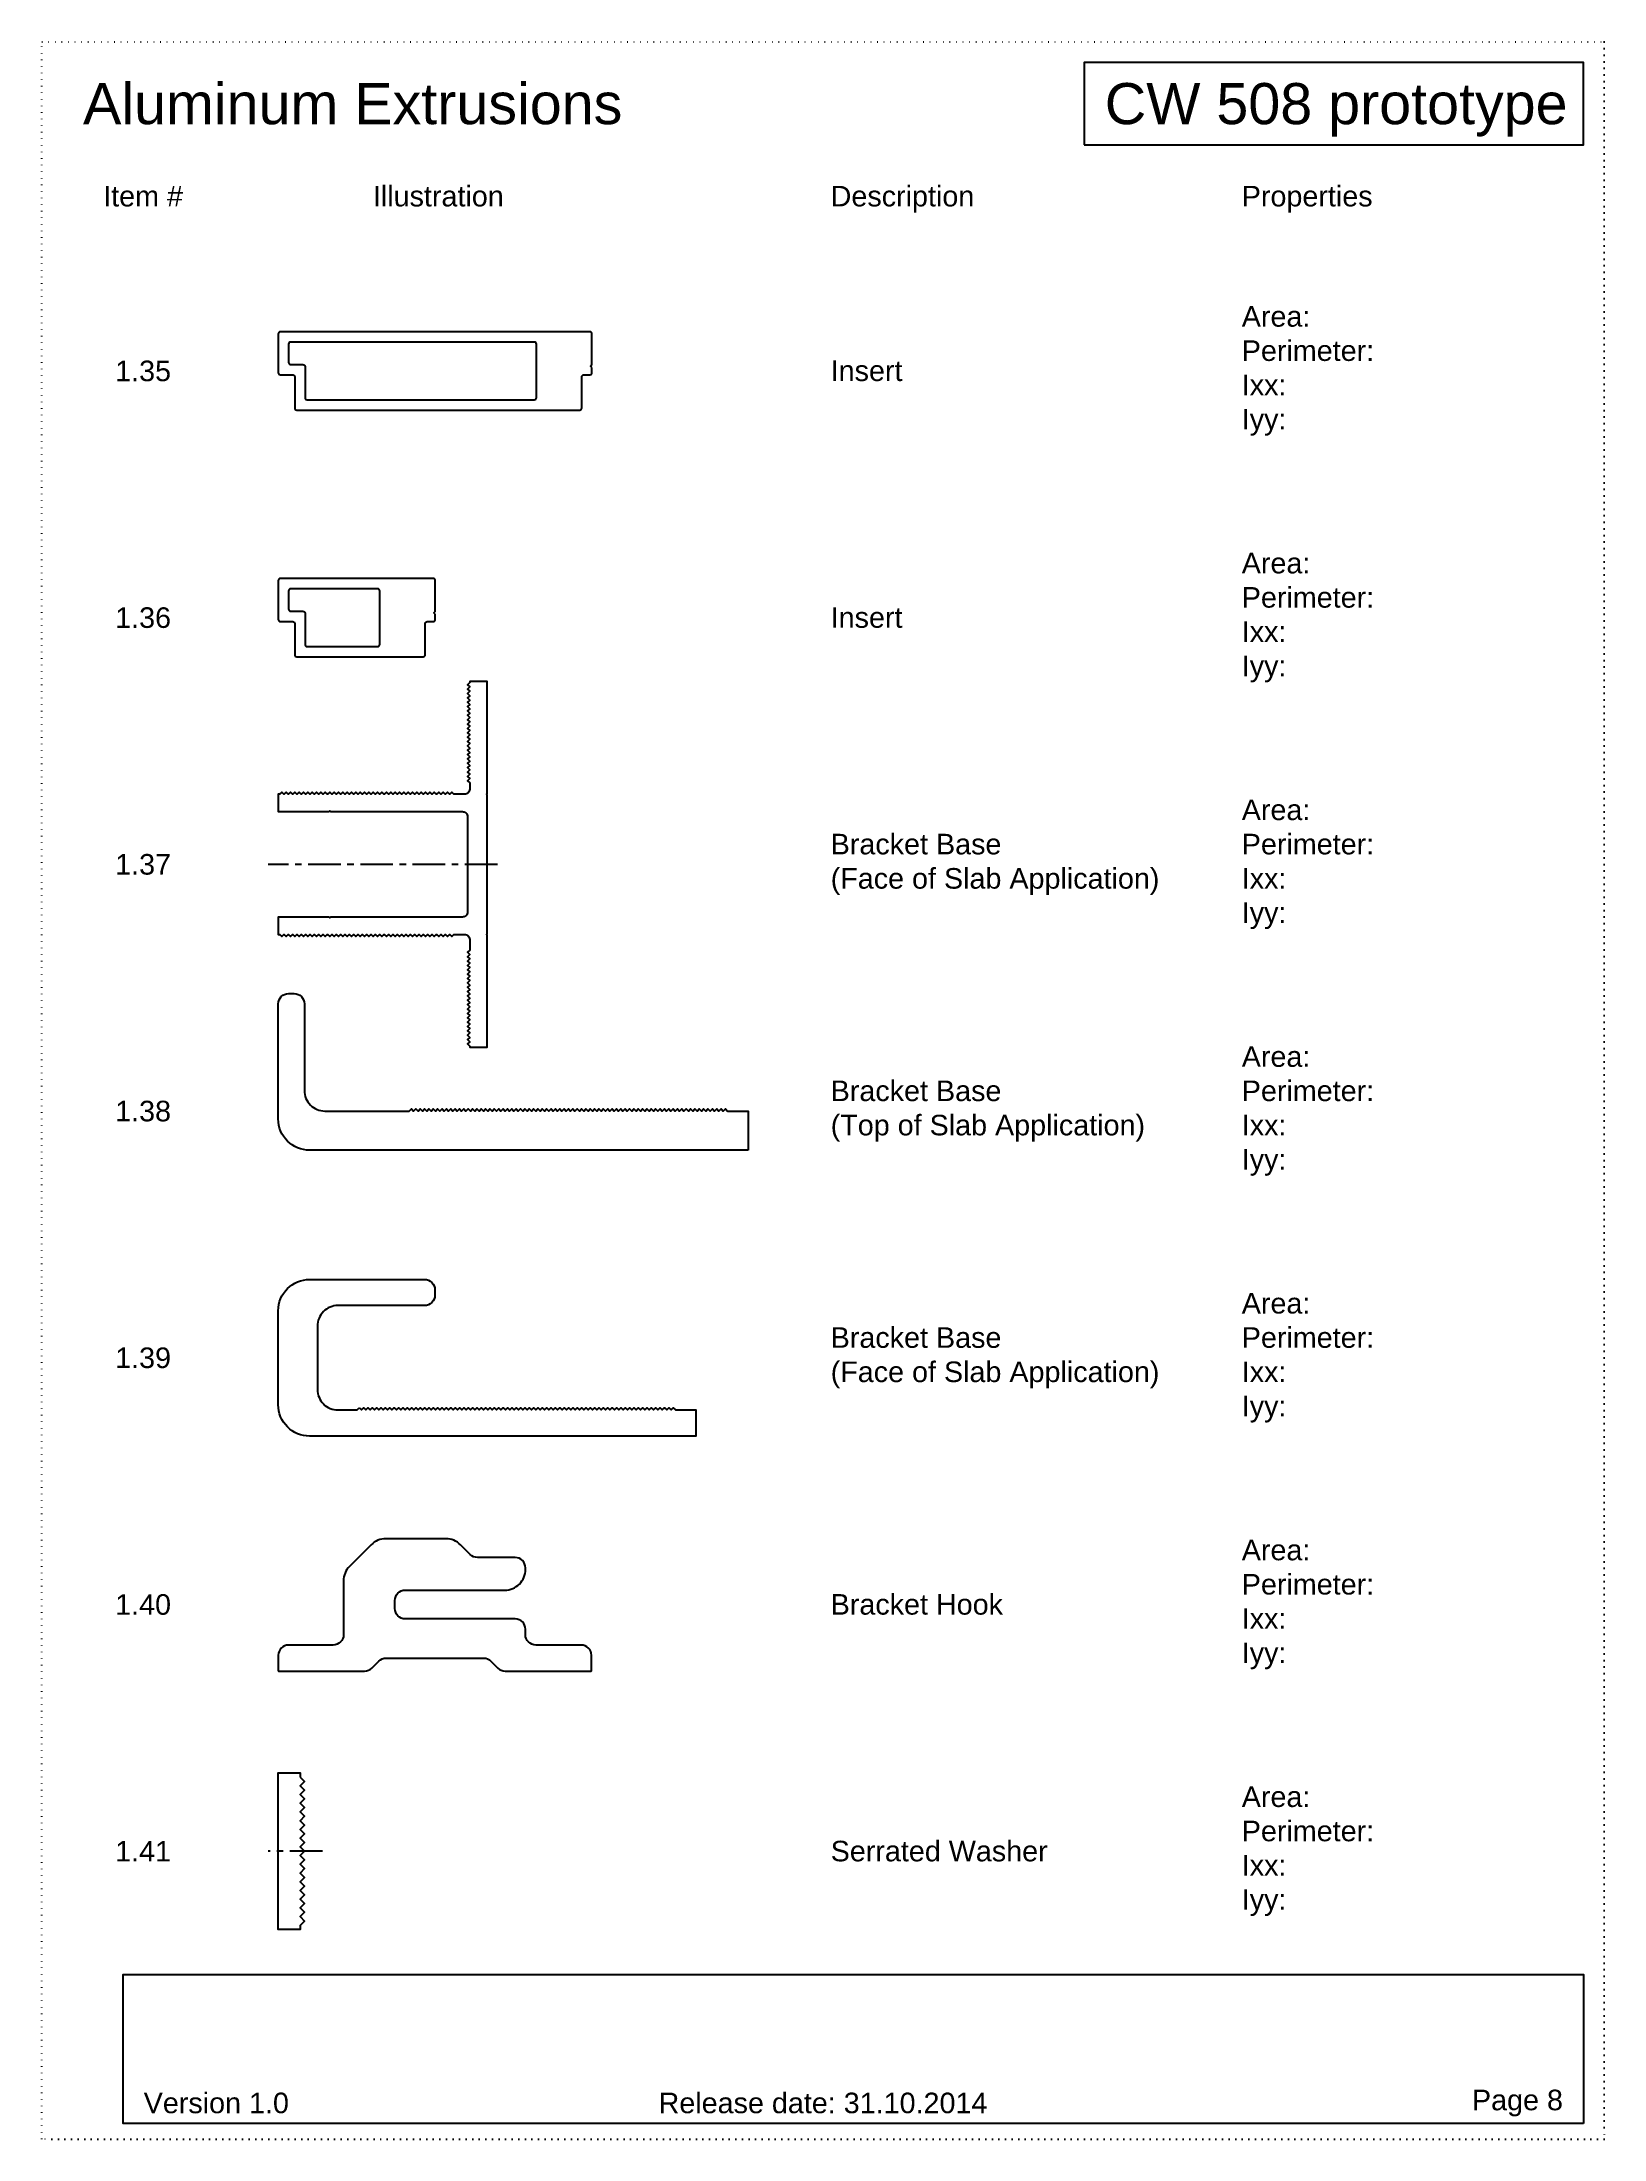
# Model space of a CAD drawing. Header units: millimetres. Extents: x -17234 to -8874, y -2869 to 1211.
# Drawn here: x -13434 to -13054, y 701 to 1211 of the extents above; entities that cross this region are included whole.
import ezdxf
from ezdxf.enums import TextEntityAlignment as Align

# ---------------------------------------------------------------- set-up
doc = ezdxf.new("R2010")
doc.units = ezdxf.units.MM
doc.linetypes.add('ACAD_ISO07W100', pattern=[3, 0, -3])
doc.linetypes.add('CENTER', pattern=[50.8, 31.75, -6.35, 6.35, -6.35])
doc.layers.get('Defpoints').update_dxf_attribs({"linetype": 'ACAD_ISO07W100', "true_color": 0x105689})
for name, color, linetype in [('Centerline', 6, 'CENTER'), ('Profile', 1, 'Continuous'), ('Text', 2, 'Continuous')]:
    doc.layers.add(name, color=color, linetype=linetype)
doc.styles.get("Standard").update_dxf_attribs({"font": 'arial.ttf'})

msp = doc.modelspace()

# ---------------------------------------------------------------- texts
at = {"layer": 'Text', "color": 1, "ltscale": 0.5}
msp.add_text('CW 508 prototype ', height=10, dxfattribs=at).set_placement((-13059.331, 1200.761), align=Align.TOP_RIGHT)
for s, p in [('Item #', (-13409.723, 1173.261)), ('1.35', (-13409.723, 1130.761)), ('1.36', (-13409.723, 1070.761)), ('1.37', (-13409.723, 1010.761)), ('1.38', (-13409.723, 950.761)), ('1.39', (-13409.723, 890.761)), ('1.40', (-13409.723, 830.761)), ('1.41', (-13409.723, 770.761))]:
    msp.add_text(s, height=5, dxfattribs=at).set_placement(p, align=Align.MIDDLE_CENTER)
for s, p in [('Illustration', (-13353.82, 1175.761)), ('Description', (-13242.465, 1175.761)), ('Properties', (-13142.465, 1175.761))]:
    msp.add_text(s, height=5, dxfattribs=at).set_placement(p, align=Align.TOP_LEFT)
for s, width, insert, char_height, attachment_point in [('Aluminum Extrusions', 130.76849, (-13424.331, 1200.761), 10, 1), ('\\A1;Area:\\PPerimeter:\\PIxx:\\PIyy:', 85.09851, (-13142.465, 1130.761), 5, 4), ('\\A1;Area:\\PPerimeter:\\PIxx:\\PIyy:', 85.09851, (-13142.465, 1130.761), 5, 4), ('\\A1;Insert', 101.9152, (-13242.465, 1130.761), 5, 4), ('\\A1;Area:\\PPerimeter:\\PIxx:\\PIyy:', 85.09851, (-13142.465, 1070.761), 5, 4), ('\\A1;Area:\\PPerimeter:\\PIxx:\\PIyy:', 85.09851, (-13142.465, 1070.761), 5, 4), ('\\A1;Insert', 101.9152, (-13242.465, 1070.761), 5, 4), ('\\A1;Area:\\PPerimeter:\\PIxx:\\PIyy:', 85.09851, (-13142.465, 1010.761), 5, 4), ('\\A1;Area:\\PPerimeter:\\PIxx:\\PIyy:', 85.09851, (-13142.465, 1010.761), 5, 4), ('\\A1;Bracket Base\\P(Face of Slab Application)', 101.9152, (-13242.465, 1010.761), 5, 4), ('\\A1;Area:\\PPerimeter:\\PIxx:\\PIyy:', 85.09851, (-13142.465, 950.761), 5, 4), ('\\A1;Area:\\PPerimeter:\\PIxx:\\PIyy:', 85.09851, (-13142.465, 950.761), 5, 4), ('\\A1;Bracket Base\\P(Top of Slab Application)', 101.9152, (-13242.465, 950.761), 5, 4), ('\\A1;Area:\\PPerimeter:\\PIxx:\\PIyy:', 85.09851, (-13142.465, 890.761), 5, 4), ('\\A1;Area:\\PPerimeter:\\PIxx:\\PIyy:', 85.09851, (-13142.465, 890.761), 5, 4), ('\\A1;Bracket Base\\P(Face of Slab Application)', 101.9152, (-13242.465, 890.761), 5, 4), ('\\A1;Area:\\PPerimeter:\\PIxx:\\PIyy:', 85.09851, (-13142.465, 830.761), 5, 4), ('\\A1;Area:\\PPerimeter:\\PIxx:\\PIyy:', 85.09851, (-13142.465, 830.761), 5, 4), ('\\A1;Bracket Hook', 101.9152, (-13242.465, 830.761), 5, 4), ('\\A1;Area:\\PPerimeter:\\PIxx:\\PIyy:', 85.09851, (-13142.465, 770.761), 5, 4), ('\\A1;Area:\\PPerimeter:\\PIxx:\\PIyy:', 85.09851, (-13142.465, 770.761), 5, 4), ('\\A1;Serrated Washer', 101.9152, (-13242.465, 770.761), 5, 4), ('Version 1.0', 35.05, (-13409.578, 709.511), 5, 4), ('Release date: 31.10.2014', 79.71576, (-13244.331, 709.511), 5, 5), ('Page 8', 84.8496, (-13064.331, 709.511), 5, 6)]:
    msp.add_mtext_dynamic_manual_height_columns(s, width=width, gutter_width=12.5, heights=[0], dxfattribs=dict(at, insert=insert, char_height=char_height, attachment_point=attachment_point))

# ---------------------------------------------------------------- linework, layer by layer
at = {"layer": 'Centerline', "ltscale": 0.25}
for points in [[(-13323.537, 1010.761), (-13379.337, 1010.761)], [(-13366.117, 770.761), (-13379.337, 770.761)]]:
    msp.add_lwpolyline(points, dxfattribs=at)
at = {"layer": 'Defpoints', "color": 1, "ltscale": 0.5}
msp.add_lwpolyline([(-13434.331, 1210.761), (-13054.331, 1210.761), (-13054.331, 700.761), (-13434.331, 700.761), (-13434.331, 1210.761)], dxfattribs=at)
at = {"layer": 'Profile', "ltscale": 0.5}
for points in [[(-13300.537, 1131.57), (-13300.89, 1131.923), (-13300.537, 1132.277), (-13300.537, 1139.786, 0.4142136), (-13301.037, 1140.286), (-13376.337, 1140.286, 0.4142136), (-13376.837, 1139.786), (-13376.837, 1130.313, 0.4142136), (-13376.337, 1129.813), (-13373.337, 1129.813, -0.4142136), (-13372.837, 1129.313), (-13372.837, 1121.736, 0.4142136), (-13372.337, 1121.236), (-13303.507, 1121.236, 0.4142136), (-13303.007, 1121.736), (-13303.007, 1129.313, -0.4142136), (-13302.507, 1129.813), (-13301.037, 1129.813, 0.4142136), (-13300.537, 1130.313), (-13300.537, 1131.57)], [(-13338.637, 1071.57), (-13338.99, 1071.923), (-13338.637, 1072.277), (-13338.637, 1079.786, 0.4142136), (-13339.137, 1080.286), (-13376.337, 1080.286, 0.4142136), (-13376.837, 1079.786), (-13376.837, 1070.313, 0.4142136), (-13376.337, 1069.813), (-13373.337, 1069.813, -0.4142136), (-13372.837, 1069.313), (-13372.837, 1061.736, 0.4142136), (-13372.337, 1061.236), (-13341.607, 1061.236, 0.4142136), (-13341.107, 1061.736), (-13341.107, 1069.313, -0.4142136), (-13340.607, 1069.813), (-13339.137, 1069.813, 0.4142136), (-13338.637, 1070.313), (-13338.637, 1071.57)]]:
    msp.add_lwpolyline(points, format="xyb", dxfattribs=at)
for points in [[(-13314.562, 1137.786), (-13373.837, 1137.786, 0.4142136), (-13374.337, 1137.286), (-13374.337, 1132.813, 0.4142136), (-13373.837, 1132.313), (-13370.837, 1132.313, -0.4142136), (-13370.337, 1131.813), (-13370.337, 1124.236, 0.4142136), (-13369.837, 1123.736), (-13314.562, 1123.736, 0.4142136), (-13314.062, 1124.236), (-13314.062, 1137.286, 0.4142136)], [(-13352.662, 1077.786), (-13373.837, 1077.786, 0.4142136), (-13374.337, 1077.286), (-13374.337, 1072.813, 0.4142136), (-13373.837, 1072.313), (-13370.837, 1072.313, -0.4142136), (-13370.337, 1071.813), (-13370.337, 1064.236, 0.4142136), (-13369.837, 1063.736), (-13352.662, 1063.736, 0.4142136), (-13352.162, 1064.236), (-13352.162, 1077.286, 0.4142136)], [(-13364.465, 997.936), (-13376.837, 997.936), (-13376.837, 993.703), (-13376.534, 993.703), (-13376.004, 993.173), (-13375.474, 993.703), (-13374.944, 993.173), (-13374.413, 993.703), (-13373.883, 993.173), (-13373.353, 993.703), (-13372.822, 993.173), (-13372.292, 993.703), (-13371.762, 993.173), (-13371.231, 993.703), (-13370.701, 993.173), (-13370.171, 993.703), (-13369.64, 993.173), (-13369.11, 993.703), (-13368.58, 993.173), (-13368.049, 993.703), (-13367.519, 993.173), (-13366.989, 993.703), (-13366.458, 993.173), (-13365.928, 993.703), (-13365.398, 993.173), (-13364.867, 993.703), (-13364.337, 993.173), (-13363.807, 993.703), (-13363.276, 993.173), (-13362.746, 993.703), (-13362.216, 993.173), (-13361.685, 993.703), (-13361.155, 993.173), (-13360.625, 993.703), (-13360.094, 993.173), (-13359.564, 993.703), (-13359.034, 993.173), (-13358.503, 993.703), (-13357.973, 993.173), (-13357.443, 993.703), (-13356.912, 993.173), (-13356.382, 993.703), (-13355.852, 993.173), (-13355.321, 993.703), (-13354.791, 993.173), (-13354.261, 993.703), (-13353.73, 993.173), (-13353.2, 993.703), (-13352.67, 993.173), (-13352.139, 993.703), (-13351.609, 993.173), (-13351.079, 993.703), (-13350.548, 993.173), (-13350.018, 993.703), (-13349.488, 993.173), (-13348.957, 993.703), (-13348.427, 993.173), (-13347.897, 993.703), (-13347.366, 993.173), (-13346.836, 993.703), (-13346.306, 993.173), (-13345.775, 993.703), (-13345.245, 993.173), (-13344.715, 993.703), (-13344.184, 993.173), (-13343.654, 993.703), (-13343.124, 993.173), (-13342.593, 993.703), (-13342.063, 993.173), (-13341.533, 993.703), (-13341.002, 993.173), (-13340.472, 993.703), (-13339.942, 993.173), (-13339.411, 993.703), (-13338.881, 993.173), (-13338.351, 993.703), (-13337.82, 993.173), (-13337.29, 993.703), (-13336.76, 993.173), (-13336.229, 993.703), (-13335.699, 993.173), (-13335.169, 993.703), (-13334.638, 993.173), (-13334.108, 993.703), (-13331.519, 993.703, -0.4142136), (-13330.269, 992.453), (-13330.269, 989.897), (-13330.799, 989.367), (-13330.269, 988.837), (-13330.799, 988.306), (-13330.269, 987.776), (-13330.799, 987.246), (-13330.269, 986.716), (-13330.799, 986.185), (-13330.269, 985.655), (-13330.799, 985.125), (-13330.269, 984.594), (-13330.799, 984.064), (-13330.269, 983.534), (-13330.799, 983.003), (-13330.269, 982.473), (-13330.799, 981.943), (-13330.269, 981.412), (-13330.799, 980.882), (-13330.269, 980.352), (-13330.799, 979.821), (-13330.269, 979.291), (-13330.799, 978.761), (-13330.269, 978.23), (-13330.799, 977.7), (-13330.269, 977.17), (-13330.799, 976.639), (-13330.269, 976.109), (-13330.799, 975.579), (-13330.269, 975.048), (-13330.799, 974.518), (-13330.269, 973.988), (-13330.799, 973.457), (-13330.269, 972.927), (-13330.799, 972.397), (-13330.269, 971.866), (-13330.799, 971.336), (-13330.269, 970.806), (-13330.799, 970.275), (-13330.269, 969.745), (-13330.799, 969.215), (-13330.269, 968.684), (-13330.799, 968.154), (-13330.269, 967.624), (-13330.799, 967.093), (-13330.269, 966.563), (-13330.269, 966.261), (-13326.037, 966.261), (-13326.037, 993.527), (-13326.214, 993.703), (-13326.037, 993.88), (-13326.037, 1027.641), (-13326.214, 1027.818), (-13326.037, 1027.995), (-13326.037, 1055.261), (-13330.269, 1055.261), (-13330.269, 1054.958), (-13330.799, 1054.428), (-13330.269, 1053.897), (-13330.799, 1053.367), (-13330.269, 1052.837), (-13330.799, 1052.306), (-13330.269, 1051.776), (-13330.799, 1051.246), (-13330.269, 1050.716), (-13330.799, 1050.185), (-13330.269, 1049.655), (-13330.799, 1049.125), (-13330.269, 1048.594), (-13330.799, 1048.064), (-13330.269, 1047.534), (-13330.799, 1047.003), (-13330.269, 1046.473), (-13330.799, 1045.943), (-13330.269, 1045.412), (-13330.799, 1044.882), (-13330.269, 1044.352), (-13330.799, 1043.821), (-13330.269, 1043.291), (-13330.799, 1042.761), (-13330.269, 1042.23), (-13330.799, 1041.7), (-13330.269, 1041.17), (-13330.799, 1040.639), (-13330.269, 1040.109), (-13330.799, 1039.579), (-13330.269, 1039.048), (-13330.799, 1038.518), (-13330.269, 1037.988), (-13330.799, 1037.457), (-13330.269, 1036.927), (-13330.799, 1036.397), (-13330.269, 1035.866), (-13330.799, 1035.336), (-13330.269, 1034.806), (-13330.799, 1034.275), (-13330.269, 1033.745), (-13330.799, 1033.215), (-13330.269, 1032.684), (-13330.799, 1032.154), (-13330.269, 1031.624), (-13330.799, 1031.093), (-13330.269, 1030.563), (-13330.269, 1029.068, -0.4142136), (-13331.519, 1027.818), (-13334.108, 1027.818), (-13334.638, 1028.348), (-13335.169, 1027.818), (-13335.699, 1028.348), (-13336.229, 1027.818), (-13336.76, 1028.348), (-13337.29, 1027.818), (-13337.82, 1028.348), (-13338.351, 1027.818), (-13338.881, 1028.348), (-13339.411, 1027.818), (-13339.942, 1028.348), (-13340.472, 1027.818), (-13341.002, 1028.348), (-13341.533, 1027.818), (-13342.063, 1028.348), (-13342.593, 1027.818), (-13343.124, 1028.348), (-13343.654, 1027.818), (-13344.184, 1028.348), (-13344.715, 1027.818), (-13345.245, 1028.348), (-13345.775, 1027.818), (-13346.306, 1028.348), (-13346.836, 1027.818), (-13347.366, 1028.348), (-13347.897, 1027.818), (-13348.427, 1028.348), (-13348.957, 1027.818), (-13349.488, 1028.348), (-13350.018, 1027.818), (-13350.548, 1028.348), (-13351.079, 1027.818), (-13351.609, 1028.348), (-13352.139, 1027.818), (-13352.67, 1028.348), (-13353.2, 1027.818), (-13353.73, 1028.348), (-13354.261, 1027.818), (-13354.791, 1028.348), (-13355.321, 1027.818), (-13355.852, 1028.348), (-13356.382, 1027.818), (-13356.912, 1028.348), (-13357.443, 1027.818), (-13357.973, 1028.348), (-13358.503, 1027.818), (-13359.034, 1028.348), (-13359.564, 1027.818), (-13360.094, 1028.348), (-13360.625, 1027.818), (-13361.155, 1028.348), (-13361.685, 1027.818), (-13362.216, 1028.348), (-13362.746, 1027.818), (-13363.276, 1028.348), (-13363.807, 1027.818), (-13364.337, 1028.348), (-13364.867, 1027.818), (-13365.398, 1028.348), (-13365.928, 1027.818), (-13366.458, 1028.348), (-13366.989, 1027.818), (-13367.519, 1028.348), (-13368.049, 1027.818), (-13368.58, 1028.348), (-13369.11, 1027.818), (-13369.64, 1028.348), (-13370.171, 1027.818), (-13370.701, 1028.348), (-13371.231, 1027.818), (-13371.762, 1028.348), (-13372.292, 1027.818), (-13372.822, 1028.348), (-13373.353, 1027.818), (-13373.883, 1028.348), (-13374.413, 1027.818), (-13374.944, 1028.348), (-13375.474, 1027.818), (-13376.004, 1028.348), (-13376.534, 1027.818), (-13376.837, 1027.818), (-13376.837, 1023.586), (-13364.465, 1023.586), (-13364.288, 1023.762), (-13364.111, 1023.586), (-13332.049, 1023.586, -0.4142136), (-13330.799, 1022.336), (-13330.799, 999.186, -0.4142136), (-13332.049, 997.936), (-13364.111, 997.936), (-13364.288, 997.759)], [(-13262.537, 941.236), (-13369.237, 941.236, -0.4142136), (-13376.837, 948.836), (-13376.837, 976.836, -0.4142136), (-13374.337, 979.336), (-13372.987, 979.336, -0.4142136), (-13370.487, 976.836), (-13370.487, 955.761, 0.4142136), (-13365.487, 950.761), (-13344.965, 950.761), (-13344.435, 951.291), (-13343.904, 950.761), (-13343.374, 951.291), (-13342.844, 950.761), (-13342.313, 951.291), (-13341.783, 950.761), (-13341.253, 951.291), (-13340.722, 950.761), (-13340.192, 951.291), (-13339.662, 950.761), (-13339.131, 951.291), (-13338.601, 950.761), (-13338.071, 951.291), (-13337.54, 950.761), (-13337.01, 951.291), (-13336.48, 950.761), (-13335.949, 951.291), (-13335.419, 950.761), (-13334.889, 951.291), (-13334.358, 950.761), (-13333.828, 951.291), (-13333.298, 950.761), (-13332.767, 951.291), (-13332.237, 950.761), (-13331.707, 951.291), (-13331.177, 950.761), (-13330.646, 951.291), (-13330.116, 950.761), (-13329.586, 951.291), (-13329.055, 950.761), (-13328.525, 951.291), (-13327.995, 950.761), (-13327.464, 951.291), (-13326.934, 950.761), (-13326.404, 951.291), (-13325.873, 950.761), (-13325.343, 951.291), (-13324.813, 950.761), (-13324.282, 951.291), (-13323.752, 950.761), (-13323.222, 951.291), (-13322.691, 950.761), (-13322.161, 951.291), (-13321.631, 950.761), (-13321.1, 951.291), (-13320.57, 950.761), (-13320.04, 951.291), (-13319.509, 950.761), (-13318.979, 951.291), (-13318.449, 950.761), (-13317.918, 951.291), (-13317.388, 950.761), (-13316.858, 951.291), (-13316.327, 950.761), (-13315.797, 951.291), (-13315.267, 950.761), (-13314.736, 951.291), (-13314.206, 950.761), (-13313.676, 951.291), (-13313.145, 950.761), (-13312.615, 951.291), (-13312.085, 950.761), (-13311.554, 951.291), (-13311.024, 950.761), (-13310.494, 951.291), (-13309.963, 950.761), (-13309.433, 951.291), (-13308.903, 950.761), (-13308.372, 951.291), (-13307.842, 950.761), (-13307.312, 951.291), (-13306.781, 950.761), (-13306.251, 951.291), (-13305.721, 950.761), (-13305.19, 951.291), (-13304.66, 950.761), (-13304.13, 951.291), (-13303.599, 950.761), (-13303.069, 951.291), (-13302.539, 950.761), (-13302.008, 951.291), (-13301.478, 950.761), (-13300.948, 951.291), (-13300.417, 950.761), (-13299.887, 951.291), (-13299.357, 950.761), (-13298.826, 951.291), (-13298.296, 950.761), (-13297.766, 951.291), (-13297.235, 950.761), (-13296.705, 951.291), (-13296.175, 950.761), (-13295.644, 951.291), (-13295.114, 950.761), (-13294.584, 951.291), (-13294.053, 950.761), (-13293.523, 951.291), (-13292.993, 950.761), (-13292.462, 951.291), (-13291.932, 950.761), (-13291.402, 951.291), (-13290.871, 950.761), (-13290.341, 951.291), (-13289.811, 950.761), (-13289.28, 951.291), (-13288.75, 950.761), (-13288.22, 951.291), (-13287.689, 950.761), (-13287.159, 951.291), (-13286.629, 950.761), (-13286.098, 951.291), (-13285.568, 950.761), (-13285.038, 951.291), (-13284.507, 950.761), (-13283.977, 951.291), (-13283.447, 950.761), (-13282.916, 951.291), (-13282.386, 950.761), (-13281.856, 951.291), (-13281.325, 950.761), (-13280.795, 951.291), (-13280.265, 950.761), (-13279.734, 951.291), (-13279.204, 950.761), (-13278.674, 951.291), (-13278.144, 950.761), (-13277.613, 951.291), (-13277.083, 950.761), (-13276.553, 951.291), (-13276.022, 950.761), (-13275.492, 951.291), (-13274.962, 950.761), (-13274.431, 951.291), (-13273.901, 950.761), (-13273.371, 951.291), (-13272.84, 950.761), (-13272.31, 951.291), (-13271.78, 950.761), (-13271.249, 951.291), (-13270.719, 950.761), (-13270.189, 951.291), (-13269.658, 950.761), (-13269.128, 951.291), (-13268.598, 950.761), (-13268.067, 951.291), (-13267.537, 950.761), (-13262.537, 950.761)], [(-13357.135, 878.591), (-13356.604, 878.061), (-13356.074, 878.591), (-13355.544, 878.061), (-13355.013, 878.591), (-13354.483, 878.061), (-13353.953, 878.591), (-13353.422, 878.061), (-13352.892, 878.591), (-13352.362, 878.061), (-13351.831, 878.591), (-13351.301, 878.061), (-13350.771, 878.591), (-13350.24, 878.061), (-13349.71, 878.591), (-13349.18, 878.061), (-13348.649, 878.591), (-13348.119, 878.061), (-13347.589, 878.591), (-13347.058, 878.061), (-13346.528, 878.591), (-13345.998, 878.061), (-13345.467, 878.591), (-13344.937, 878.061), (-13344.407, 878.591), (-13343.877, 878.061), (-13343.346, 878.591), (-13342.816, 878.061), (-13342.286, 878.591), (-13341.755, 878.061), (-13341.225, 878.591), (-13340.695, 878.061), (-13340.164, 878.591), (-13339.634, 878.061), (-13339.104, 878.591), (-13338.573, 878.061), (-13338.043, 878.591), (-13337.513, 878.061), (-13336.982, 878.591), (-13336.452, 878.061), (-13335.922, 878.591), (-13335.391, 878.061), (-13334.861, 878.591), (-13334.331, 878.061), (-13333.8, 878.591), (-13333.27, 878.061), (-13332.74, 878.591), (-13332.209, 878.061), (-13331.679, 878.591), (-13331.149, 878.061), (-13330.618, 878.591), (-13330.088, 878.061), (-13329.558, 878.591), (-13329.027, 878.061), (-13328.497, 878.591), (-13327.967, 878.061), (-13327.436, 878.591), (-13326.906, 878.061), (-13326.376, 878.591), (-13325.845, 878.061), (-13325.315, 878.591), (-13324.785, 878.061), (-13324.254, 878.591), (-13323.724, 878.061), (-13323.194, 878.591), (-13322.663, 878.061), (-13322.133, 878.591), (-13321.603, 878.061), (-13321.072, 878.591), (-13320.542, 878.061), (-13320.012, 878.591), (-13319.481, 878.061), (-13318.951, 878.591), (-13318.421, 878.061), (-13317.89, 878.591), (-13317.36, 878.061), (-13316.83, 878.591), (-13316.299, 878.061), (-13315.769, 878.591), (-13315.239, 878.061), (-13314.708, 878.591), (-13314.178, 878.061), (-13313.648, 878.591), (-13313.117, 878.061), (-13312.587, 878.591), (-13312.057, 878.061), (-13311.526, 878.591), (-13310.996, 878.061), (-13310.466, 878.591), (-13309.935, 878.061), (-13309.405, 878.591), (-13308.875, 878.061), (-13308.344, 878.591), (-13307.814, 878.061), (-13307.284, 878.591), (-13306.753, 878.061), (-13306.223, 878.591), (-13305.693, 878.061), (-13305.162, 878.591), (-13304.632, 878.061), (-13304.102, 878.591), (-13303.571, 878.061), (-13303.041, 878.591), (-13302.511, 878.061), (-13301.98, 878.591), (-13301.45, 878.061), (-13300.92, 878.591), (-13300.389, 878.061), (-13299.859, 878.591), (-13299.329, 878.061), (-13298.798, 878.591), (-13298.268, 878.061), (-13297.738, 878.591), (-13297.207, 878.061), (-13296.677, 878.591), (-13296.147, 878.061), (-13295.616, 878.591), (-13295.086, 878.061), (-13294.556, 878.591), (-13294.025, 878.061), (-13293.495, 878.591), (-13292.965, 878.061), (-13292.434, 878.591), (-13291.904, 878.061), (-13291.374, 878.591), (-13290.844, 878.061), (-13290.313, 878.591), (-13289.783, 878.061), (-13289.253, 878.591), (-13288.722, 878.061), (-13288.192, 878.591), (-13287.662, 878.061), (-13287.131, 878.591), (-13286.601, 878.061), (-13286.071, 878.591), (-13285.54, 878.061), (-13285.01, 878.591), (-13284.48, 878.061), (-13283.949, 878.591), (-13283.419, 878.061), (-13282.889, 878.591), (-13282.358, 878.061), (-13281.828, 878.591), (-13281.298, 878.061), (-13280.767, 878.591), (-13280.237, 878.061), (-13275.237, 878.061), (-13275.237, 871.711), (-13369.237, 871.711, -0.4142136), (-13376.837, 879.311), (-13376.837, 902.211, -0.4142136), (-13369.237, 909.811), (-13341.237, 909.811, -0.4142136), (-13338.737, 907.311), (-13338.737, 905.961, -0.4142136), (-13341.237, 903.461), (-13362.312, 903.461, 0.4142136), (-13367.312, 898.461), (-13367.312, 883.061, 0.4142136), (-13362.312, 878.061), (-13357.665, 878.061)], [(-13326.872, 817.736, -0.1989124), (-13325.105, 817.003), (-13323.394, 815.293, 0.1989124), (-13321.626, 814.561), (-13300.762, 814.561, 0.4142136), (-13300.637, 814.686), (-13300.637, 818.411, 0.4142136), (-13303.137, 820.911), (-13314.212, 820.911, -0.4142136), (-13316.712, 823.411), (-13316.712, 824.761, 0.4142136), (-13319.212, 827.261), (-13345.962, 827.261, -0.4142136), (-13348.462, 829.761), (-13348.462, 831.761, -0.4142136), (-13345.962, 834.261), (-13321.712, 834.261, 0.4142136), (-13316.712, 839.261), (-13316.712, 839.698, 0.4142136), (-13319.212, 842.198), (-13328.376, 842.198, -0.1989124), (-13330.144, 842.93), (-13332.51, 845.296, 0.1989124), (-13336.045, 846.761), (-13350.703, 846.761, 0.1989124), (-13354.239, 845.296), (-13359.497, 840.037, 0.1989124), (-13360.962, 836.502), (-13360.962, 823.411, -0.4142136), (-13363.462, 820.911), (-13374.337, 820.911, 0.4142136), (-13376.837, 818.411), (-13376.837, 814.686, 0.4142136), (-13376.712, 814.561), (-13355.847, 814.561, 0.1989124), (-13354.08, 815.293), (-13352.369, 817.003, -0.1989124), (-13350.601, 817.736)]]:
    msp.add_lwpolyline(points, format="xyb", close=True, dxfattribs=at)
msp.add_lwpolyline([(-13371.548, 788.792), (-13370.487, 787.731), (-13371.548, 786.67), (-13370.487, 785.61), (-13371.548, 784.549), (-13370.487, 783.488), (-13371.548, 782.428), (-13370.487, 781.367), (-13371.548, 780.306), (-13370.487, 779.246), (-13371.548, 778.185), (-13370.487, 777.125), (-13371.548, 776.064), (-13370.487, 775.003), (-13371.548, 773.943), (-13370.487, 772.882), (-13371.548, 771.821), (-13370.487, 770.761), (-13371.548, 769.7), (-13370.487, 768.639), (-13371.548, 767.579), (-13370.487, 766.518), (-13371.548, 765.457), (-13370.487, 764.397), (-13371.548, 763.336), (-13370.487, 762.275), (-13371.548, 761.215), (-13370.487, 760.154), (-13371.548, 759.093), (-13370.487, 758.033), (-13371.548, 756.972), (-13370.487, 755.911), (-13371.548, 754.851), (-13370.487, 753.79), (-13371.548, 752.729), (-13371.548, 751.711), (-13376.837, 751.711), (-13376.837, 789.811), (-13371.548, 789.811)], close=True, dxfattribs=at)
at = {"layer": 'Text', "ltscale": 0.5}
for points in [[(-13180.804, 1185.761), (-13059.331, 1185.761), (-13059.331, 1205.761), (-13180.804, 1205.761)], [(-13059.331, 704.511), (-13414.578, 704.511), (-13414.578, 740.792), (-13059.331, 740.792)]]:
    msp.add_lwpolyline(points, close=True, dxfattribs=at)

msp.set_redraw_order([(e.dxf.handle, doc.entitydb.next_handle()) for e in msp.query("TEXT MTEXT ATTDEF DIMENSION ARC_DIMENSION")])  # texts and dimensions are drawn at this point

doc.saveas('drawing.dxf')
